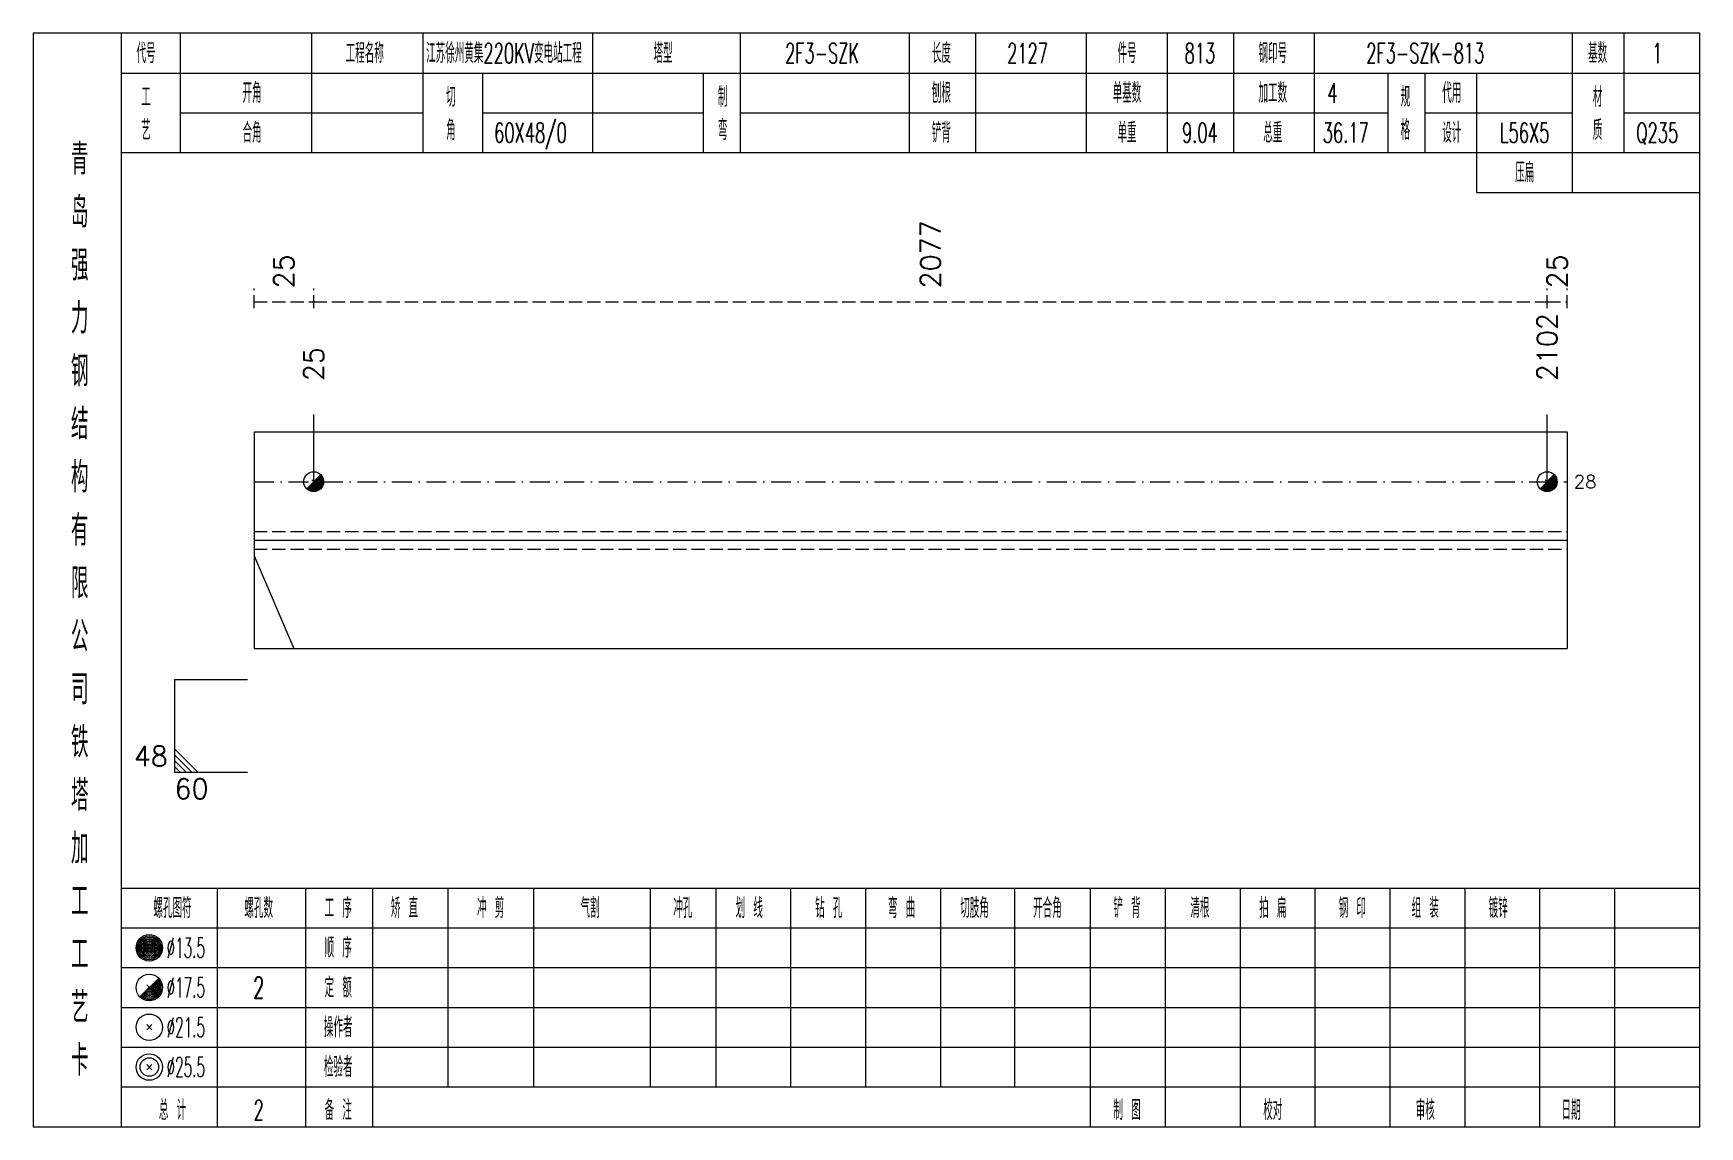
# Model space of a CAD drawing. Extents: x 0 to 4623, y -1159 to 4890.
# Drawn here: x 1557 to 1808.4, y 1350 to 1515 of the extents above; entities that cross this region are included whole.
import ezdxf
from ezdxf.enums import TextEntityAlignment as Align

# ---------------------------------------------------------------- set-up
doc = ezdxf.new("R2010")
doc.units = 0
doc.header["$MEASUREMENT"] = 0
doc.linetypes.add('一点画线', pattern=[5.2, 3, -1, 0.2, -1])
doc.linetypes.add('虚线', pattern=[2.75, 2, -0.75])
doc.layers.get('0').update_dxf_attribs({"linetype": 'CONTINUOUS', "lineweight": 25})
for name, color, linetype, lineweight in [('1', 7, 'CONTINUOUS', 25), ('4', 7, 'CONTINUOUS', 25), ('5', 7, 'CONTINUOUS', 25)]:
    doc.layers.add(name, color=color, linetype=linetype, lineweight=lineweight)
doc.styles.get("Standard").update_dxf_attribs({"font": 'simplex.shx', "width": 0.7, "height": 3, "bigfont": 'gbhzfs.shx'})

msp = doc.modelspace()

# ---------------------------------------------------------------- texts
at = {"color": 8, "linetype": 'Continuous', "lineweight": 9}
for s, p in [('2077', (1692.35, 1476.5)), ('25', (1594.8, 1476.5)), ('25', (1786.9, 1476.5))]:
    msp.add_text(s, height=3, rotation=90, dxfattribs=at).set_placement(p, align=Align.MIDDLE_LEFT)
at = {"color": 7, "linetype": 'Continuous', "lineweight": 13}
for s, p in [('2102', (1785.4, 1462.5)), ('25', (1599.3, 1462.5))]:
    msp.add_text(s, height=3, rotation=90, dxfattribs=at).set_placement(p, align=Align.MIDDLE_LEFT)
msp.add_text('28', height=2, dxfattribs=at).set_placement((1789.4, 1447.339), align=Align.MIDDLE_LEFT)
msp.add_text('48', height=3, dxfattribs=at).set_placement((1577.3, 1403.5), align=Align.BOTTOM_RIGHT)
msp.add_text('60', height=3, dxfattribs=at).set_placement((1578.3, 1402.5), align=Align.TOP_LEFT)
at = {"layer": '4', "color": 1, "linetype": 'Continuous', "lineweight": 13}
for s, height, width, p in [('代号', 3, 0.6, (1574, 1512)), ('工程名称', 3, 0.6, (1607, 1512)), ('江苏徐州黄集220KV变电站工程', 3, 0.6, (1628, 1512)), ('塔型', 3, 0.6, (1652, 1512)), ('2F3-SZK', 3, 0.6, (1676, 1512)), ('长度', 3, 0.6, (1694, 1512)), ('2127', 3, 0.6, (1707, 1512)), ('件号', 3, 0.6, (1722, 1512)), ('813', 3, 0.6, (1733, 1512)), ('钢印号', 3, 0.6, (1744, 1512)), ('2F3-SZK-813', 3, 0.6, (1767, 1512)), ('基数', 3, 0.6, (1793, 1512)), ('1', 3, 0.6, (1802, 1512)), ('工', 3, 0.6, (1574, 1505.4)), ('开角', 3, 0.6, (1590, 1506)), ('切', 3, 0.6, (1620, 1505.4)), ('制', 3, 0.6, (1661, 1505.4)), ('刨根', 3, 0.6, (1694, 1506)), ('单基数', 3, 0.6, (1722, 1506)), ('加工数', 3, 0.6, (1744, 1506)), ('4', 3, 0.6, (1753, 1506)), ('规', 3, 0.6, (1764, 1505.4)), ('代用', 3, 0.6, (1771, 1506)), ('材', 3, 0.6, (1793, 1505.4)), ('艺', 3, 0.6, (1574, 1500.4)), ('合角', 3, 0.6, (1590, 1500)), ('角', 3, 0.6, (1620, 1500.4)), ('60X48/0', 3, 0.6, (1632, 1500)), ('弯', 3, 0.6, (1661, 1500.4)), ('铲背', 3, 0.6, (1694, 1500)), ('单重', 3, 0.6, (1722, 1500)), ('9.04', 3, 0.6, (1733, 1500)), ('总重', 3, 0.6, (1744, 1500)), ('36.17', 3, 0.6, (1755, 1500)), ('格', 3, 0.6, (1764, 1500.4)), ('设计', 3, 0.6, (1771, 1500)), ('L56X5', 3, 0.6, (1782, 1500)), ('质', 3, 0.6, (1793, 1500.4)), ('Q235', 3, 0.6, (1802, 1500)), ('青', 4.6, 0.8, (1564, 1496)), ('压扁', 3, 0.6, (1782, 1494)), ('岛', 4.6, 0.8, (1564, 1488)), ('强', 4.6, 0.8, (1564, 1480)), ('力', 4.6, 0.8, (1564, 1472)), ('钢', 4.6, 0.8, (1564, 1464)), ('结', 4.6, 0.8, (1564, 1456)), ('构', 4.6, 0.8, (1564, 1448)), ('有', 4.6, 0.8, (1564, 1440)), ('限', 4.6, 0.8, (1564, 1432)), ('公', 4.6, 0.8, (1564, 1424)), ('司', 4.6, 0.8, (1564, 1416)), ('铁', 4.6, 0.8, (1564, 1408)), ('塔', 4.6, 0.8, (1564, 1400)), ('加', 4.6, 0.8, (1564, 1392)), ('工', 4.6, 0.8, (1564, 1384)), ('螺孔图符', 3, 0.6, (1578, 1383)), ('螺孔数', 3, 0.6, (1591, 1383)), ('工 序', 3, 0.6, (1603, 1383)), ('矫 直', 3, 0.6, (1613, 1383)), ('冲 剪', 3, 0.6, (1626, 1383)), ('气割', 3, 0.6, (1641, 1383)), ('冲孔', 3, 0.6, (1655, 1383)), ('划 线', 3, 0.6, (1665, 1383)), ('钻 孔', 3, 0.6, (1677, 1383)), ('弯 曲', 3, 0.6, (1688, 1383)), ('切肢角', 3, 0.6, (1699, 1383)), ('开合角', 3, 0.6, (1710, 1383)), ('铲 背', 3, 0.6, (1722, 1383)), ('清根', 3, 0.6, (1733, 1383)), ('拍 扁', 3, 0.6, (1744, 1383)), ('钢 印', 3, 0.6, (1756, 1383)), ('组 装', 3, 0.6, (1767, 1383)), ('镀锌', 3, 0.6, (1778, 1383)), ('工', 4.6, 0.8, (1564, 1376)), ('%%C13.5', 3, 0.5, (1580, 1377)), ('顺 序', 3, 0.6, (1603, 1377)), ('定 额', 3, 0.6, (1603, 1371)), ('艺', 4.6, 0.8, (1564, 1368)), ('%%C17.5', 3, 0.5, (1580, 1371)), ('2', 3.2, 0.6, (1591, 1371)), ('%%C21.5', 3, 0.5, (1580, 1365)), ('操作者', 3, 0.6, (1603, 1365)), ('卡', 4.6, 0.8, (1564, 1360)), ('%%C25.5', 3, 0.5, (1580, 1359)), ('检验者', 3, 0.6, (1603, 1359)), ('总 计', 3, 0.6, (1578, 1352.5)), ('2', 3, 0.6, (1591, 1352.5)), ('备 注', 3, 0.6, (1603, 1352.5)), ('制 图', 3, 0.6, (1722, 1352.5)), ('校对', 3, 0.6, (1744, 1352.5)), ('审核', 3, 0.6, (1767, 1352.5)), ('日期', 3, 0.6, (1789, 1352.5))]:
    msp.add_text(s, height=height, dxfattribs=dict(at, width=width)).set_placement(p, align=Align.MIDDLE_CENTER)

# ---------------------------------------------------------------- blocks, each defined once
blk = doc.blocks.new('孔17.5')
at = {"layer": '5', "color": 7, "linetype": 'Continuous', "lineweight": 13}
for p, q in [((-0.707, -0.707), (0.707, 0.707)), ((-0.2, 0.2), (0.2, -0.2))]:
    blk.add_line(p, q, dxfattribs=at)
blk.add_circle((0, 0), 1, dxfattribs=at)
for radius in [0.9, 0.8, 0.7, 0.6, 0.5, 0.4, 0.3, 0.2, 0.1]:
    blk.add_arc((0, 0), radius, 225, 45, dxfattribs=at)

# ---------------------------------------------------------------- linework, layer by layer
at = {"color": 8, "linetype": '虚线', "lineweight": 9}
for p, q in [((1590.3, 1473.5), (1590.3, 1476.5)), ((1599.3, 1473.5), (1599.3, 1476.5)), ((1599.3, 1473.5), (1599.3, 1476.5)), ((1785.4, 1473.5), (1785.4, 1476.5)), ((1785.4, 1473.5), (1785.4, 1476.5)), ((1788.4, 1473.5), (1788.4, 1476.5)), ((1590.3, 1474.5), (1599.3, 1474.5)), ((1599.3, 1474.5), (1785.4, 1474.5)), ((1785.4, 1474.5), (1788.4, 1474.5))]:
    msp.add_line(p, q, dxfattribs=at)
at = {"color": 7, "linetype": 'Continuous', "lineweight": 13}
for p, q in [((1599.3, 1447.339), (1599.3, 1457.5)), ((1785.4, 1447.339), (1785.4, 1457.5)), ((1590.3, 1436.166), (1596.3, 1422.161)), ((1578.3, 1417.5), (1589.3, 1417.5)), ((1578.3, 1417.5), (1578.3, 1403.5)), ((1581.8, 1403.5), (1578.3, 1407)), ((1580.925, 1403.5), (1578.3, 1406.125)), ((1580.05, 1403.5), (1578.3, 1405.25)), ((1579.175, 1403.5), (1578.3, 1404.375)), ((1578.3, 1403.5), (1589.3, 1403.5))]:
    msp.add_line(p, q, dxfattribs=at)
at = {"color": 7, "linetype": 'Continuous', "lineweight": 18}
for p, q in [((1590.3, 1454.839), (1590.3, 1422.161)), ((1590.3, 1454.839), (1788.4, 1454.839)), ((1788.4, 1454.839), (1788.4, 1422.161)), ((1590.3, 1438.5), (1788.4, 1438.5))]:
    msp.add_line(p, q, dxfattribs=at)
at = {"color": 3, "linetype": '一点画线', "lineweight": 13}
msp.add_line((1590.3, 1447.339), (1788.4, 1447.339), dxfattribs=at)
at = {"color": 1, "linetype": '虚线', "lineweight": 18}
for p, q in [((1590.3, 1439.839), (1788.4, 1439.839)), ((1590.3, 1437.161), (1788.4, 1437.161))]:
    msp.add_line(p, q, dxfattribs=at)
at = {"layer": '1', "color": 7, "linetype": 'Continuous', "lineweight": 18}
msp.add_line((1590.3, 1422.161), (1788.4, 1422.161), dxfattribs=at)
at = {"layer": '4', "color": 1, "linetype": 'Continuous', "lineweight": 18}
for p, q in [((1570.3, 1350), (1570.3, 1515)), ((1579.2, 1497), (1579.2, 1515)), ((1599, 1497), (1599, 1515)), ((1615.8, 1497), (1615.8, 1515)), ((1641.4, 1497), (1641.4, 1515)), ((1663.7, 1497), (1663.7, 1515)), ((1689.2, 1497), (1689.2, 1515)), ((1699.2, 1497), (1699.2, 1515)), ((1715.9, 1497), (1715.9, 1515)), ((1728.1, 1497), (1728.1, 1515)), ((1738.1, 1497), (1738.1, 1515)), ((1750.3, 1497), (1750.3, 1515)), ((1789.2, 1491), (1789.2, 1515)), ((1797, 1497), (1797, 1515)), ((1570.3, 1509), (1808.4, 1509)), ((1624.8, 1497), (1624.8, 1509)), ((1658.1, 1497), (1658.1, 1509)), ((1761.4, 1497), (1761.4, 1509)), ((1767, 1497), (1767, 1509)), ((1774.8, 1491), (1774.8, 1509)), ((1579.2, 1503), (1615.8, 1503)), ((1624.8, 1503), (1658.1, 1503)), ((1663.7, 1503), (1761.4, 1503)), ((1767, 1503), (1789.2, 1503)), ((1797, 1503), (1808.4, 1503)), ((1570.3, 1497), (1808.4, 1497)), ((1774.8, 1491), (1808.4, 1491)), ((1570.3, 1386), (1808.4, 1386)), ((1584.8, 1350), (1584.8, 1386)), ((1598.1, 1350), (1598.1, 1386)), ((1608.2, 1350), (1608.2, 1386)), ((1619.6, 1356), (1619.6, 1386)), ((1632.5, 1356), (1632.5, 1386)), ((1650.1, 1356), (1650.1, 1386)), ((1660, 1356), (1660, 1386)), ((1671.3, 1356), (1671.3, 1386)), ((1682.6, 1356), (1682.6, 1386)), ((1693.9, 1356), (1693.9, 1386)), ((1705.1, 1356), (1705.1, 1386)), ((1716.5, 1356), (1716.5, 1386)), ((1727.8, 1356), (1727.8, 1386)), ((1739.1, 1356), (1739.1, 1386)), ((1750.4, 1356), (1750.4, 1386)), ((1761.7, 1356), (1761.7, 1386)), ((1773, 1356), (1773, 1386)), ((1784.3, 1356), (1784.3, 1386)), ((1795.6, 1356), (1795.6, 1386)), ((1570.3, 1380), (1808.4, 1380)), ((1570.3, 1374), (1808.4, 1374)), ((1570.3, 1368), (1808.4, 1368)), ((1570.3, 1362), (1808.4, 1362)), ((1570.3, 1356), (1808.4, 1356)), ((1716.5, 1350), (1716.5, 1356)), ((1727.8, 1350), (1727.8, 1356)), ((1739.1, 1350), (1739.1, 1356)), ((1750.4, 1350), (1750.4, 1356)), ((1761.7, 1350), (1761.7, 1356)), ((1773, 1350), (1773, 1356)), ((1784.3, 1350), (1784.3, 1356)), ((1795.6, 1350), (1795.6, 1356))]:
    msp.add_line(p, q, dxfattribs=at)
at = {"layer": '4', "color": 7, "linetype": 'Continuous', "lineweight": 13}
for p, q in [((1574.3, 1376.8), (1574.7, 1377.2)), ((1574.7, 1376.8), (1574.3, 1377.2)), ((1573.086, 1369.586), (1575.914, 1372.414)), ((1574.1, 1371.4), (1574.9, 1370.6)), ((1574.1, 1364.6), (1574.9, 1365.4)), ((1574.1, 1365.4), (1574.9, 1364.6)), ((1574.1, 1358.6), (1574.9, 1359.4)), ((1574.1, 1359.4), (1574.9, 1358.6))]:
    msp.add_line(p, q, dxfattribs=at)
at = {"layer": '4', "color": 1, "linetype": 'Continuous', "lineweight": 18}
msp.add_lwpolyline([(1557, 1515), (1557, 1350), (1808.4, 1350), (1808.4, 1515)], close=True, dxfattribs=at)
at = {"layer": '4', "color": 7, "linetype": 'Continuous', "lineweight": 13}
for centre, radius in [((1574.5, 1377), 2), ((1574.5, 1377), 1.8), ((1574.5, 1377), 1.6), ((1574.5, 1377), 1.4), ((1574.5, 1377), 1.2), ((1574.5, 1377), 1), ((1574.5, 1377), 0.8), ((1574.5, 1377), 0.6), ((1574.5, 1377), 0.4), ((1574.5, 1377), 0.2), ((1574.5, 1371), 2), ((1574.5, 1365), 2), ((1574.5, 1359), 2), ((1574.5, 1359), 1.4)]:
    msp.add_circle(centre, radius, dxfattribs=at)
for radius in [1.8, 1.6, 1.4, 1.2, 1, 0.8, 0.6, 0.4, 0.2]:
    msp.add_arc((1574.5, 1371), radius, 225, 45, dxfattribs=at)

# ---------------------------------------------------------------- block references
at = {"color": 7, "linetype": 'Continuous', "lineweight": 13, "xscale": 1.5, "yscale": 1.5, "zscale": 1.5}
for p in [(1599.3, 1447.339), (1785.4, 1447.339)]:
    msp.add_blockref('孔17.5', p, dxfattribs=at)

msp.set_redraw_order([(e.dxf.handle, doc.entitydb.next_handle()) for e in msp.query("TEXT MTEXT ATTDEF DIMENSION ARC_DIMENSION")])  # texts and dimensions are drawn at this point

doc.saveas('drawing.dxf')
